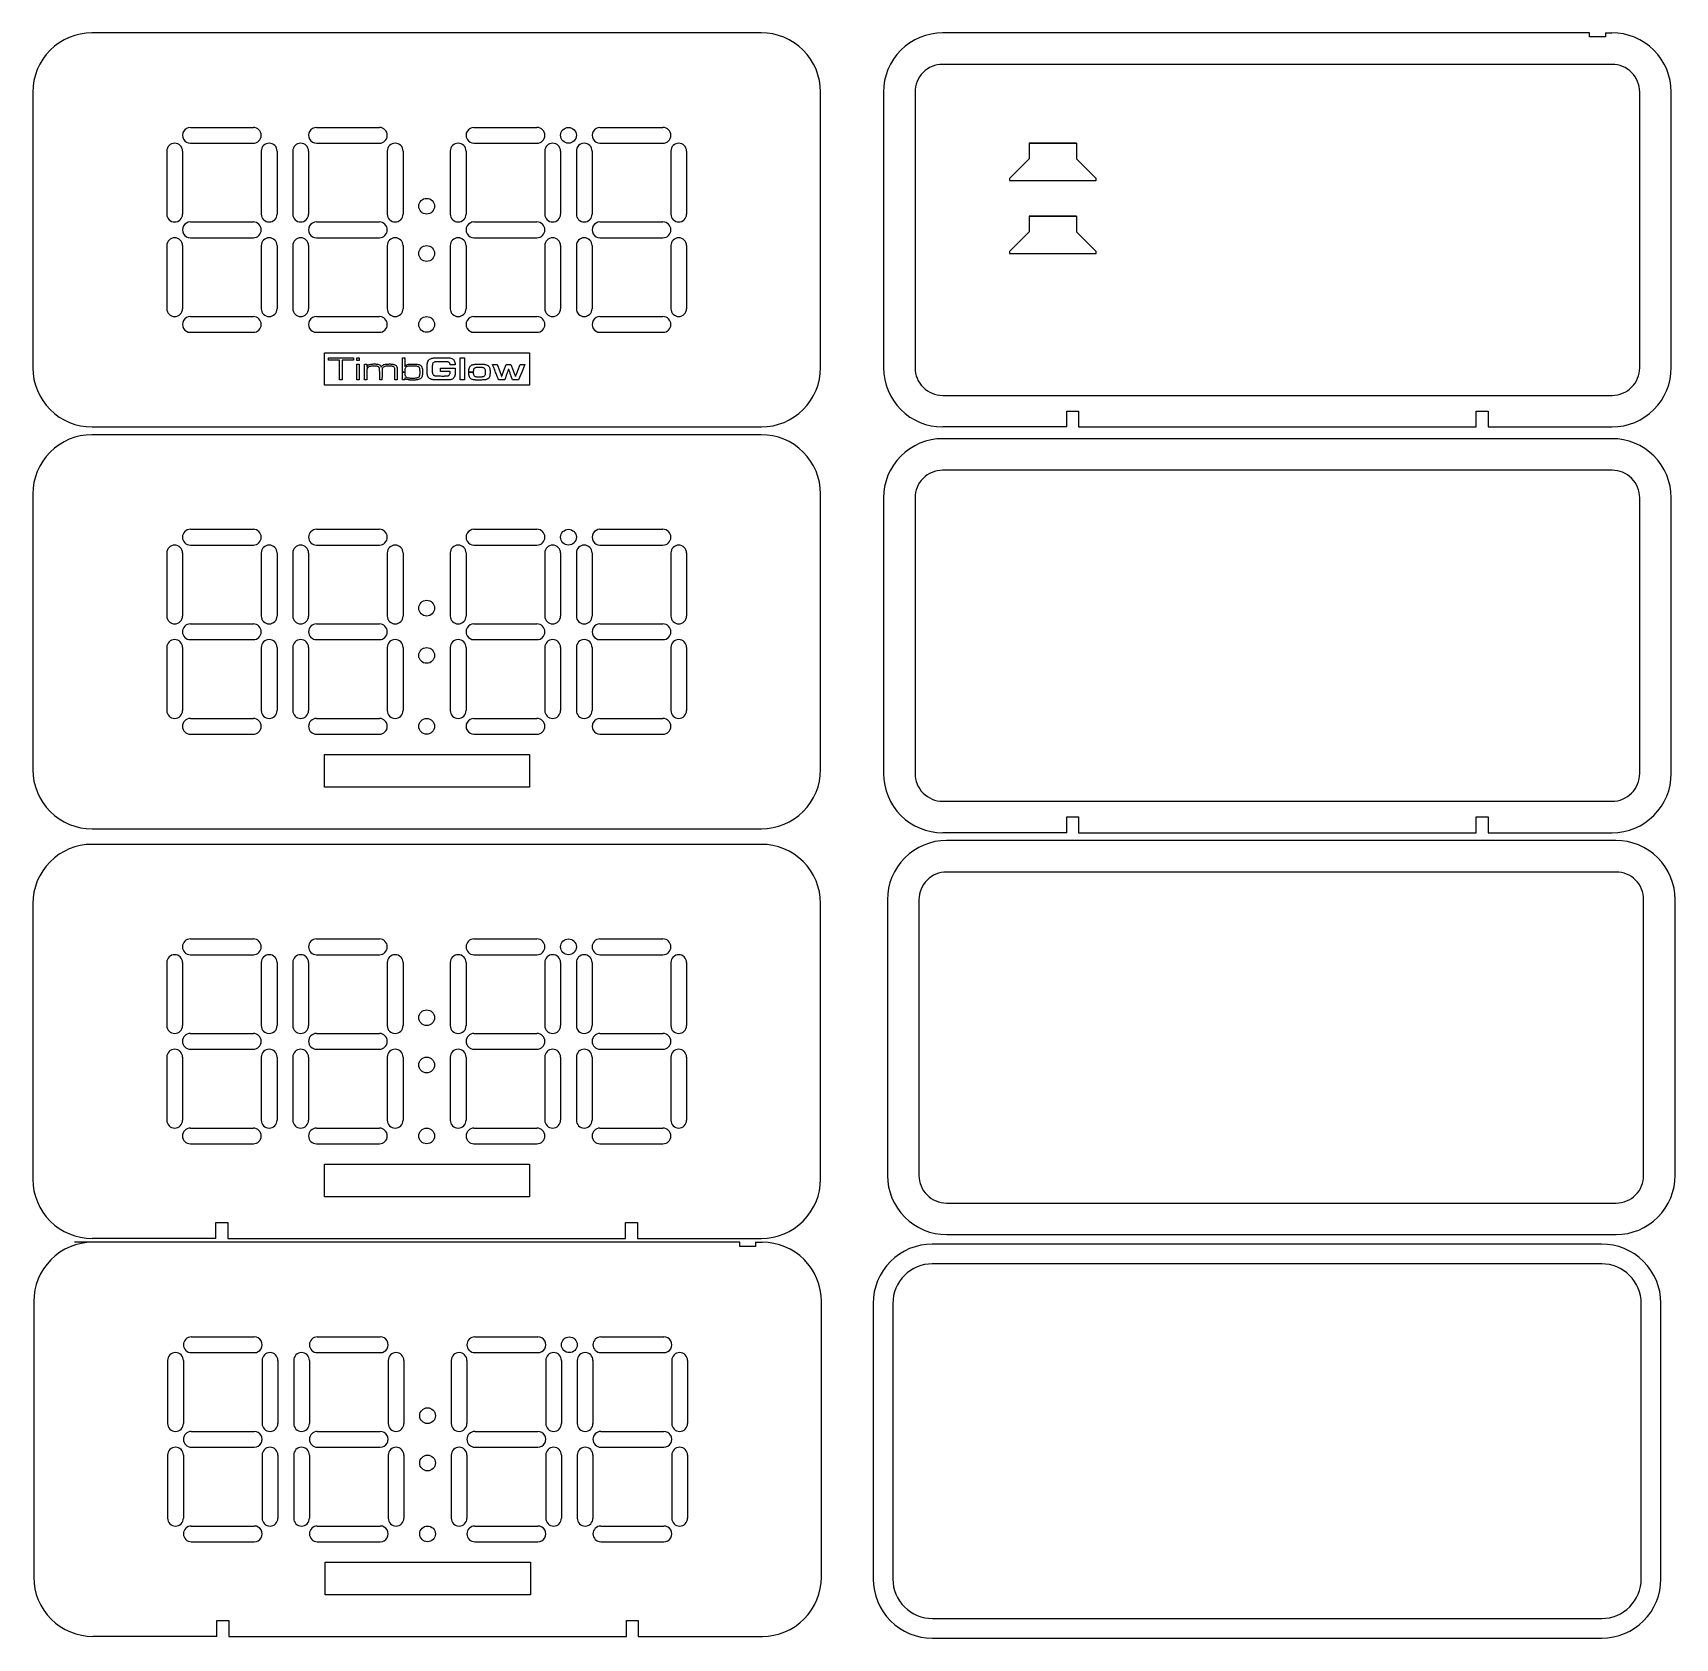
# Model space of a CAD drawing. Extents: x 45 to 462, y -450 to -43.
import ezdxf

# ---------------------------------------------------------------- set-up
doc = ezdxf.new("R2010")
doc.units = 0
doc.layers.add('BLACK', color=7, linetype='CONTINUOUS')

msp = doc.modelspace()

# ---------------------------------------------------------------- linework, layer by layer
at = {"layer": 'BLACK', "linetype": 'CONTINUOUS'}
for p, q in [((229.953511, -42.999928), (60.000002, -42.999857)), ((440.273245, -43.000106), (276.000001, -43.000035)), ((440.273245, -44.046596), (440.273245, -43.000106)), ((444.273245, -44.046596), (440.273245, -44.046596)), ((444.273245, -43.000106), (444.273245, -44.046596)), ((444.273245, -43.000106), (445.95351, -43.000106)), ((445.953509, -51.000071), (276, -51)), ((45.000001, -58.046418), (44.999929, -127.999928)), ((245.000001, -127.953475), (245.000102, -57.999929)), ((261, -58.046596), (260.999928, -128.000106)), ((268.999967, -58.032651), (268.999895, -127.986161)), ((452.999874, -127.978414), (452.999975, -58.024905)), ((461, -127.953653), (461.000101, -58.000107)), ((85.000001, -66.999928), (101.000001, -66.999928)), ((117.000001, -66.999928), (133.000001, -66.999928)), ((157.000001, -66.999928), (173.000001, -66.999928)), ((189.000001, -66.999928), (205.000001, -66.999928)), ((79.000001, -72.999928), (79.000001, -88.999928)), ((83.000001, -72.999928), (83.000001, -88.999928)), ((85.000001, -70.999928), (101.000001, -70.999928)), ((103.000001, -72.999928), (103.000001, -88.999928)), ((107.000001, -72.999928), (107.000001, -88.999928)), ((111.000001, -72.999928), (111.000001, -88.999928)), ((115.000001, -72.999928), (115.000001, -88.999928)), ((117.000001, -70.999928), (133.000001, -70.999928)), ((135.000001, -72.999928), (135.000001, -88.999928)), ((139.000001, -72.999928), (139.000001, -88.999928)), ((151.000001, -72.999928), (151.000001, -88.999928)), ((155.000001, -72.999928), (155.000001, -88.999928)), ((157.000001, -70.999928), (173.000001, -70.999928)), ((175.000001, -72.999928), (175.000001, -88.999928)), ((179.000001, -72.999928), (179.000001, -88.999928)), ((183.000001, -72.999928), (183.000001, -88.999928)), ((187.000001, -72.999928), (187.000001, -88.999928)), ((189.000001, -70.999928), (205.000001, -70.999928)), ((207.000001, -72.999928), (207.000001, -88.999928)), ((211.000001, -72.999928), (211.000001, -88.999928)), ((293, -80), (298, -75)), ((298, -71), (298, -75)), ((298, -71), (310, -71)), ((310, -71), (298, -71)), ((310, -71), (310, -75)), ((310, -75), (315, -80)), ((293, -80), (293, -80.5)), ((293, -80.5), (315, -80.5)), ((315, -80.5), (315, -80)), ((85.000001, -90.999928), (101.000001, -90.999928)), ((117.000001, -90.999928), (133.000001, -90.999928)), ((157.000001, -90.999928), (173.000001, -90.999928)), ((189.000001, -90.999928), (205.000001, -90.999928)), ((298, -89.5), (310, -89.5)), ((310, -89.5), (298, -89.5)), ((298, -89.5), (298, -93.5)), ((310, -89.5), (310, -93.5)), ((85.000001, -94.999928), (101.000001, -94.999928)), ((117.000001, -94.999928), (133.000001, -94.999928)), ((157.000001, -94.999928), (173.000001, -94.999928)), ((189.000001, -94.999928), (205.000001, -94.999928)), ((293, -98.5), (298, -93.5)), ((310, -93.5), (315, -98.5)), ((79.000001, -96.999928), (79.000001, -112.999928)), ((83.000001, -96.999928), (83.000001, -112.999928)), ((103.000001, -96.999928), (103.000001, -112.999928)), ((107.000001, -96.999928), (107.000001, -112.999928)), ((111.000001, -96.999928), (111.000001, -112.999928)), ((115.000001, -96.999928), (115.000001, -112.999928)), ((135.000001, -96.999928), (135.000001, -112.999928)), ((139.000001, -96.999928), (139.000001, -112.999928)), ((151.000001, -96.999928), (151.000001, -112.999928)), ((155.000001, -96.999928), (155.000001, -112.999928)), ((175.000001, -96.999928), (175.000001, -112.999928)), ((179.000001, -96.999928), (179.000001, -112.999928)), ((183.000001, -96.999928), (183.000001, -112.999928)), ((187.000001, -96.999928), (187.000001, -112.999928)), ((207.000001, -96.999928), (207.000001, -112.999928)), ((211.000001, -96.999928), (211.000001, -112.999928)), ((293, -98.5), (293, -99)), ((293, -99), (315, -99)), ((315, -99), (315, -98.5)), ((85.000001, -114.999928), (101.000001, -114.999928)), ((117.000001, -114.999928), (133.000001, -114.999928)), ((157.000001, -114.999928), (173.000001, -114.999928)), ((189.000001, -114.999928), (205.000001, -114.999928)), ((85.000001, -118.999928), (101.000001, -118.999928)), ((117.000001, -118.999928), (133.000001, -118.999928)), ((157.000001, -118.999928), (173.000001, -118.999928)), ((189.000001, -118.999928), (205.000001, -118.999928)), ((119.035, -124.175), (171.105, -124.175)), ((119.035, -132.43), (119.035, -124.175)), ((171.105, -124.175), (171.105, -132.43)), ((120.063015, -125.767834), (120.063015, -125.487109)), ((120.063015, -125.487109), (123.229593, -125.487109)), ((120.063015, -126.048559), (120.063015, -125.767834)), ((121.477869, -126.048559), (120.063015, -126.048559)), ((122.892723, -126.048559), (121.477869, -126.048559)), ((122.892723, -128.552626), (122.892723, -126.048559)), ((122.892723, -131.056693), (122.892723, -128.552626)), ((123.229593, -125.487109), (126.396171, -125.487109)), ((124.981317, -126.048559), (123.566463, -126.048559)), ((123.566463, -126.048559), (123.566463, -128.552626)), ((123.566463, -128.552626), (123.566463, -131.056693)), ((126.396171, -126.048559), (124.981317, -126.048559)), ((126.396171, -125.487109), (126.396171, -125.767834)), ((126.396171, -125.767834), (126.396171, -126.048559)), ((127.272033, -125.81275), (127.272033, -125.442193)), ((127.272033, -125.442193), (127.563987, -125.442193)), ((127.272033, -126.183307), (127.272033, -125.81275)), ((127.563987, -126.183307), (127.272033, -126.183307)), ((127.272033, -129.080389), (127.272033, -127.104085)), ((127.272033, -127.104085), (127.563987, -127.104085)), ((127.272033, -131.056693), (127.272033, -129.080389)), ((127.563987, -125.442193), (127.855941, -125.442193)), ((127.855941, -126.183307), (127.563987, -126.183307)), ((127.563987, -127.104085), (127.855941, -127.104085)), ((127.855941, -125.442193), (127.855941, -125.81275)), ((127.855941, -125.81275), (127.855941, -126.183307)), ((127.855941, -127.104085), (127.855941, -129.080389)), ((127.855941, -129.080389), (127.855941, -131.056693)), ((129.203421, -129.080389), (129.203421, -127.104085)), ((129.203421, -127.104085), (129.495375, -127.104085)), ((129.203421, -131.056693), (129.203421, -129.080389)), ((129.495375, -127.104085), (129.787329, -127.104085)), ((129.787329, -127.104085), (129.787329, -127.46643)), ((129.787329, -127.46643), (129.787329, -127.828776)), ((129.787329, -127.828776), (129.865829, -127.671864)), ((129.794884, -129.219251), (129.793439, -129.449647)), ((129.796419, -129.025872), (129.794884, -129.219251)), ((129.798195, -128.865738), (129.796419, -129.025872)), ((129.800365, -128.735079), (129.798195, -128.865738)), ((129.80308, -128.63012), (129.800365, -128.735079)), ((129.806491, -128.547091), (129.80308, -128.63012)), ((129.810751, -128.48222), (129.806491, -128.547091)), ((129.81601, -128.431734), (129.810751, -128.48222)), ((129.822421, -128.391862), (129.81601, -128.431734)), ((129.830134, -128.358831), (129.822421, -128.391862)), ((129.839302, -128.328869), (129.830134, -128.358831)), ((129.850077, -128.298206), (129.839302, -128.328869)), ((129.924938, -128.12833), (129.850077, -128.298206)), ((129.865829, -127.671864), (129.961068, -127.513892)), ((130.025901, -127.978641), (129.924938, -128.12833)), ((129.961068, -127.513892), (130.077294, -127.382477)), ((130.153743, -127.857034), (130.025901, -127.978641)), ((130.077294, -127.382477), (130.218332, -127.275537)), ((130.313839, -127.75847), (130.153743, -127.857034)), ((130.218332, -127.275537), (130.388005, -127.190992)), ((130.511565, -127.677907), (130.313839, -127.75847)), ((130.388005, -127.190992), (130.590137, -127.12676)), ((130.641931, -127.638802), (130.511565, -127.677907)), ((130.590137, -127.12676), (130.828551, -127.080763)), ((130.790962, -127.605442), (130.641931, -127.638802)), ((130.954376, -127.580967), (130.790962, -127.605442)), ((130.828551, -127.080763), (130.987907, -127.061322)), ((131.139724, -127.56451), (130.954376, -127.580967)), ((130.987907, -127.061322), (131.114429, -127.051673)), ((131.114429, -127.051673), (131.271042, -127.044509)), ((131.354557, -127.555203), (131.139724, -127.56451)), ((131.271042, -127.044509), (131.447871, -127.039839)), ((131.606427, -127.55218), (131.354557, -127.555203)), ((131.447871, -127.039839), (131.635038, -127.037673)), ((131.606713, -127.552179), (131.606427, -127.55218)), ((131.898996, -127.557177), (131.606713, -127.552179)), ((131.635038, -127.037673), (131.822665, -127.038018)), ((131.822665, -127.038018), (132.000876, -127.040885)), ((132.150404, -127.573564), (131.898996, -127.557177)), ((132.000876, -127.040885), (132.159794, -127.046282)), ((132.363881, -127.602868), (132.150404, -127.573564)), ((132.159794, -127.046282), (132.289541, -127.054219)), ((132.289541, -127.054219), (132.348131, -127.060063)), ((132.348131, -127.060063), (132.603466, -127.102356)), ((132.542371, -127.646616), (132.363881, -127.602868)), ((132.688817, -127.706335), (132.542371, -127.646616)), ((132.603466, -127.102356), (132.820598, -127.163031)), ((132.806163, -127.783555), (132.688817, -127.706335)), ((132.897352, -127.879801), (132.806163, -127.783555)), ((132.820598, -127.163031), (133.003212, -127.244255)), ((132.965327, -127.996603), (132.897352, -127.879801)), ((133.013033, -128.135487), (132.965327, -127.996603)), ((133.003212, -127.244255), (133.154993, -127.348197)), ((133.043412, -128.297982), (133.013033, -128.135487)), ((133.046228, -128.330843), (133.043412, -128.297982)), ((133.050056, -128.4126), (133.046228, -128.330843)), ((133.05362, -128.53134), (133.050056, -128.4126)), ((133.056849, -128.682408), (133.05362, -128.53134)), ((133.059672, -128.861149), (133.056849, -128.682408)), ((133.062019, -129.062909), (133.059672, -128.861149)), ((133.063821, -129.283031), (133.062019, -129.062909)), ((133.154993, -127.348197), (133.279626, -127.477025)), ((133.279626, -127.477025), (133.380797, -127.632907)), ((133.380797, -127.632907), (133.405763, -127.682412)), ((133.405763, -127.682412), (133.475781, -127.829122)), ((133.475781, -127.829122), (133.542033, -127.705653)), ((133.542033, -127.705653), (133.645937, -127.544267)), ((133.645937, -127.544267), (133.772036, -127.4095)), ((133.660495, -129.189787), (133.658361, -129.414239)), ((133.662817, -129.001571), (133.660495, -129.189787)), ((133.665453, -128.845842), (133.662817, -129.001571)), ((133.668529, -128.718853), (133.665453, -128.845842)), ((133.67217, -128.616853), (133.668529, -128.718853)), ((133.676503, -128.536095), (133.67217, -128.616853)), ((133.681652, -128.47283), (133.676503, -128.536095)), ((133.687743, -128.423309), (133.681652, -128.47283)), ((133.694903, -128.383783), (133.687743, -128.423309)), ((133.703257, -128.350504), (133.694903, -128.383783)), ((133.728953, -128.27096), (133.703257, -128.350504)), ((133.803649, -128.109419), (133.728953, -128.27096)), ((133.772036, -127.4095), (133.924477, -127.298842)), ((133.903665, -127.970493), (133.803649, -128.109419)), ((134.031128, -127.853232), (133.903665, -127.970493)), ((133.924477, -127.298842), (134.107409, -127.209781)), ((134.188164, -127.756686), (134.031128, -127.853232)), ((134.107409, -127.209781), (134.324979, -127.139805)), ((134.3769, -127.679905), (134.188164, -127.756686)), ((134.324979, -127.139805), (134.558361, -127.090287)), ((134.599463, -127.621937), (134.3769, -127.679905)), ((134.558361, -127.090287), (134.662124, -127.076865)), ((134.857979, -127.581832), (134.599463, -127.621937)), ((134.662124, -127.076865), (134.802232, -127.065226)), ((134.802232, -127.065226), (134.970145, -127.055538)), ((135.154574, -127.558641), (134.857979, -127.581832)), ((134.970145, -127.055538), (135.157322, -127.047973)), ((135.491375, -127.551413), (135.154574, -127.558641)), ((135.157322, -127.047973), (135.355221, -127.042699)), ((135.355221, -127.042699), (135.555301, -127.039887)), ((135.739689, -127.555561), (135.491375, -127.551413)), ((135.555301, -127.039887), (135.749021, -127.039706)), ((135.995352, -127.571215), (135.739689, -127.555561)), ((135.749021, -127.039706), (135.92784, -127.042326)), ((135.92784, -127.042326), (136.083216, -127.047918)), ((136.212682, -127.59998), (135.995352, -127.571215)), ((136.083216, -127.047918), (136.206609, -127.056651)), ((136.206609, -127.056651), (136.213688, -127.057369)), ((136.394602, -127.643398), (136.212682, -127.59998)), ((136.213688, -127.057369), (136.485533, -127.095254)), ((136.544035, -127.70301), (136.394602, -127.643398)), ((136.485533, -127.095254), (136.718058, -127.149511)), ((136.663903, -127.78036), (136.544035, -127.70301)), ((136.75713, -127.87699), (136.663903, -127.78036)), ((136.718058, -127.149511), (136.914575, -127.222384)), ((136.826638, -127.994442), (136.75713, -127.87699)), ((136.87535, -128.134259), (136.826638, -127.994442)), ((136.906188, -128.297982), (136.87535, -128.134259)), ((136.909004, -128.330843), (136.906188, -128.297982)), ((136.912833, -128.4126), (136.909004, -128.330843)), ((136.916396, -128.53134), (136.912833, -128.4126)), ((136.914575, -127.222384), (137.0784, -127.316115)), ((136.919625, -128.682408), (136.916396, -128.53134)), ((136.922448, -128.861149), (136.919625, -128.682408)), ((136.924796, -129.062909), (136.922448, -128.861149)), ((136.926597, -129.283031), (136.924796, -129.062909)), ((137.0784, -127.316115), (137.212847, -127.432947)), ((137.212847, -127.432947), (137.321231, -127.575121)), ((137.321231, -127.575121), (137.406865, -127.744882)), ((137.406865, -127.744882), (137.461011, -127.901344)), ((137.461011, -127.901344), (137.468854, -127.93153)), ((137.468854, -127.93153), (137.475639, -127.966773)), ((137.475639, -127.966773), (137.481461, -128.010502)), ((137.481461, -128.010502), (137.486419, -128.066141)), ((137.486419, -128.066141), (137.490607, -128.137118)), ((137.490607, -128.137118), (137.494124, -128.22686)), ((137.494124, -128.22686), (137.497066, -128.338793)), ((137.497066, -128.338793), (137.499531, -128.476343)), ((137.499531, -128.476343), (137.501614, -128.642938)), ((137.501614, -128.642938), (137.503413, -128.842004)), ((137.503413, -128.842004), (137.505024, -129.076967)), ((137.505024, -129.076967), (137.506545, -129.351255)), ((138.860362, -128.249443), (138.860362, -125.442193)), ((138.860362, -125.442193), (139.152316, -125.442193)), ((138.860362, -129.144375), (138.860362, -128.249443)), ((138.860362, -131.056693), (138.860362, -129.144375)), ((138.860362, -129.144375), (139.452178, -129.144375)), ((139.452178, -129.144375), (138.860362, -129.144375)), ((139.152316, -125.442193), (139.44427, -125.442193)), ((139.44427, -125.442193), (139.44427, -126.546291)), ((139.44427, -126.546291), (139.44427, -127.650389)), ((139.44427, -127.650389), (139.537056, -127.520815)), ((139.45283, -128.958875), (139.452178, -129.144375)), ((139.452178, -129.144375), (139.455262, -129.328001)), ((139.457245, -128.780766), (139.45283, -128.958875)), ((139.465448, -128.619312), (139.457245, -128.780766)), ((139.477465, -128.483778), (139.465448, -128.619312)), ((139.493324, -128.383429), (139.477465, -128.483778)), ((139.54195, -128.197421), (139.493324, -128.383429)), ((139.537056, -127.520815), (139.640201, -127.401531)), ((139.60589, -128.030665), (139.54195, -128.197421)), ((139.686, -127.898259), (139.60589, -128.030665)), ((139.640201, -127.401531), (139.766648, -127.302121)), ((139.787634, -127.79488), (139.686, -127.898259)), ((139.766648, -127.302121), (139.921295, -127.220091)), ((139.916146, -127.715201), (139.787634, -127.79488)), ((140.076889, -127.653897), (139.916146, -127.715201)), ((139.921295, -127.220091), (140.109041, -127.152947)), ((140.275216, -127.605643), (140.076889, -127.653897)), ((140.109041, -127.152947), (140.334785, -127.098198)), ((140.39299, -127.587976), (140.275216, -127.605643)), ((140.334785, -127.098198), (140.387506, -127.088037)), ((140.387506, -127.088037), (140.483866, -127.075236)), ((140.550269, -127.573461), (140.39299, -127.587976)), ((140.483866, -127.075236), (140.618142, -127.064667)), ((140.737405, -127.562497), (140.550269, -127.573461)), ((140.618142, -127.064667), (140.783391, -127.056331)), ((140.946933, -127.555044), (140.737405, -127.562497)), ((140.783391, -127.056331), (140.972667, -127.050224)), ((141.171386, -127.551065), (140.946933, -127.555044)), ((140.972667, -127.050224), (141.179027, -127.046347)), ((141.403298, -127.550521), (141.171386, -127.551065)), ((141.179027, -127.046347), (141.395527, -127.044697)), ((141.395527, -127.044697), (141.615223, -127.045274)), ((141.635203, -127.553374), (141.403298, -127.550521)), ((141.615223, -127.045274), (141.831169, -127.048077)), ((141.859635, -127.559586), (141.635203, -127.553374)), ((141.831169, -127.048077), (142.036423, -127.053104)), ((142.069128, -127.569117), (141.859635, -127.559586)), ((142.036423, -127.053104), (142.224041, -127.060354)), ((142.256215, -127.58193), (142.069128, -127.569117)), ((142.224041, -127.060354), (142.387077, -127.069825)), ((142.41343, -127.597987), (142.256215, -127.58193)), ((142.387077, -127.069825), (142.518587, -127.081518)), ((142.533307, -127.617248), (142.41343, -127.597987)), ((142.518587, -127.081518), (142.571822, -127.088417)), ((142.689177, -127.657421), (142.533307, -127.617248)), ((142.571822, -127.088417), (142.843769, -127.139912)), ((142.843082, -127.718155), (142.689177, -127.657421)), ((142.97105, -127.797648), (142.843082, -127.718155)), ((142.843769, -127.139912), (143.076723, -127.207685)), ((143.075326, -127.899469), (142.97105, -127.797648)), ((143.158151, -128.027184), (143.075326, -127.899469)), ((143.076723, -127.207685), (143.274301, -127.293803)), ((143.22177, -128.184362), (143.158151, -128.027184)), ((143.268424, -128.37457), (143.22177, -128.184362)), ((143.300356, -128.601377), (143.268424, -128.37457)), ((143.274301, -127.293803), (143.440119, -127.400334)), ((143.319811, -128.86835), (143.300356, -128.601377)), ((143.309336, -129.457422), (143.32317, -129.217725)), ((143.323499, -128.966898), (143.319811, -128.86835)), ((143.32317, -129.217725), (143.323499, -128.966898)), ((143.440119, -127.400334), (143.577795, -127.529347)), ((143.577795, -127.529347), (143.690944, -127.682907)), ((143.690944, -127.682907), (143.729406, -127.750274)), ((143.729406, -127.750274), (143.802872, -127.921779)), ((143.802872, -127.921779), (143.862254, -128.128473)), ((143.862254, -128.128473), (143.907551, -128.362895)), ((143.907551, -128.362895), (143.938765, -128.617584)), ((143.938765, -128.617584), (143.955894, -128.885078)), ((143.95894, -129.157917), (143.947902, -129.428639)), ((143.955894, -128.885078), (143.95894, -129.157917)), ((145.114915, -128.316817), (145.115359, -128.030888)), ((145.11532, -128.581797), (145.114915, -128.316817)), ((145.116887, -128.82985), (145.11532, -128.581797)), ((145.115359, -128.030888), (145.116883, -127.785128)), ((145.116883, -127.785128), (145.119777, -127.574798)), ((145.119971, -129.042091), (145.116887, -128.82985)), ((145.119777, -127.574798), (145.124329, -127.395159)), ((145.124923, -129.22325), (145.119971, -129.042091)), ((145.124329, -127.395159), (145.13083, -127.241471)), ((145.132095, -129.378055), (145.124923, -129.22325)), ((145.13083, -127.241471), (145.139568, -127.108995)), ((145.139568, -127.108995), (145.150833, -126.992991)), ((145.150833, -126.992991), (145.164914, -126.888719)), ((145.164914, -126.888719), (145.1821, -126.791441)), ((145.1821, -126.791441), (145.202681, -126.696416)), ((145.202681, -126.696416), (145.217541, -126.635489)), ((145.217541, -126.635489), (145.3011, -126.389545)), ((145.3011, -126.389545), (145.419676, -126.171131)), ((145.419676, -126.171131), (145.571519, -125.981971)), ((145.571519, -125.981971), (145.754881, -125.823791)), ((145.754881, -125.823791), (145.968015, -125.698319)), ((145.968015, -125.698319), (146.20917, -125.607279)), ((146.20917, -125.607279), (146.277598, -125.589132)), ((146.277598, -125.589132), (146.418438, -125.559232)), ((146.409408, -128.268324), (146.409068, -128.463473)), ((146.409068, -128.463473), (146.410787, -128.647399)), ((146.411686, -128.068968), (146.409408, -128.268324)), ((146.410787, -128.647399), (146.414688, -128.813087)), ((146.415779, -127.87242), (146.411686, -128.068968)), ((146.414688, -128.813087), (146.420893, -128.95352)), ((146.421564, -127.685697), (146.415779, -127.87242)), ((146.418438, -125.559232), (146.580931, -125.533101)), ((146.420893, -128.95352), (146.426836, -129.034845)), ((146.42892, -127.515814), (146.421564, -127.685697)), ((146.426836, -129.034845), (146.454455, -129.265343)), ((146.437725, -127.369787), (146.42892, -127.515814)), ((146.447855, -127.254631), (146.437725, -127.369787)), ((146.45919, -127.177362), (146.447855, -127.254631)), ((146.454455, -129.265343), (146.492821, -129.456208)), ((146.462157, -127.163605), (146.45919, -127.177362)), ((146.512813, -126.980465), (146.462157, -127.163605)), ((146.579083, -126.835418), (146.512813, -126.980465)), ((146.666324, -126.723107), (146.579083, -126.835418)), ((146.580931, -125.533101), (146.76767, -125.510596)), ((146.779895, -126.638171), (146.666324, -126.723107)), ((146.76767, -125.510596), (146.981251, -125.491576)), ((146.925155, -126.575251), (146.779895, -126.638171)), ((147.107461, -126.528989), (146.925155, -126.575251)), ((146.981251, -125.491576), (147.224269, -125.475897)), ((147.139759, -126.523257), (147.107461, -126.528989)), ((147.192487, -126.516099), (147.139759, -126.523257)), ((147.256983, -126.509914), (147.192487, -126.516099)), ((147.224269, -125.475897), (147.49932, -125.463417)), ((147.336931, -126.504587), (147.256983, -126.509914)), ((147.436014, -126.500006), (147.336931, -126.504587)), ((147.557914, -126.496056), (147.436014, -126.500006)), ((147.49932, -125.463417), (147.808996, -125.453993)), ((147.706316, -126.492624), (147.557914, -126.496056)), ((147.884901, -126.489597), (147.706316, -126.492624)), ((147.808996, -125.453993), (148.155895, -125.447483)), ((148.097353, -126.486862), (147.884901, -126.489597)), ((148.347356, -126.484304), (148.097353, -126.486862)), ((148.155895, -125.447483), (148.542611, -125.443745)), ((148.638591, -126.481811), (148.347356, -126.484304)), ((148.517303, -128.496481), (148.517303, -128.069779)), ((148.517303, -128.069779), (150.384237, -128.069779)), ((148.517303, -128.923183), (148.517303, -128.496481)), ((149.755164, -128.923183), (148.517303, -128.923183)), ((148.542611, -125.443745), (148.944005, -125.442629)), ((148.697449, -126.481349), (148.638591, -126.481811)), ((149.00487, -126.479269), (148.697449, -126.481349)), ((148.944005, -125.442629), (149.298468, -125.443446)), ((149.271679, -126.478198), (149.00487, -126.479269)), ((149.501529, -126.478278), (149.271679, -126.478198)), ((149.298468, -125.443446), (149.611393, -125.44597)), ((149.698071, -126.479649), (149.501529, -126.478278)), ((149.611393, -125.44597), (149.886128, -125.450321)), ((149.864956, -126.482451), (149.698071, -126.479649)), ((150.993024, -128.923183), (149.755164, -128.923183)), ((150.005836, -126.486826), (149.864956, -126.482451)), ((149.886128, -125.450321), (150.126024, -125.456618)), ((150.124363, -126.492914), (150.005836, -126.486826)), ((150.224187, -126.500857), (150.124363, -126.492914)), ((150.126024, -125.456618), (150.334429, -125.46498)), ((150.30896, -126.510796), (150.224187, -126.500857)), ((150.382334, -126.52287), (150.30896, -126.510796)), ((150.334429, -125.46498), (150.514693, -125.475526)), ((150.44796, -126.537222), (150.382334, -126.52287)), ((150.384237, -128.069779), (152.251172, -128.069779)), ((150.50949, -126.553992), (150.44796, -126.537222)), ((150.618312, -126.595715), (150.50949, -126.553992)), ((150.514693, -125.475526), (150.670165, -125.488376)), ((150.748807, -126.68181), (150.618312, -126.595715)), ((150.670165, -125.488376), (150.804195, -125.503647)), ((150.845708, -126.79766), (150.748807, -126.68181)), ((150.804195, -125.503647), (150.852935, -125.510518)), ((150.908838, -126.94303), (150.845708, -126.79766)), ((150.852935, -125.510518), (151.134184, -125.564821)), ((150.938016, -127.117684), (150.908838, -126.94303)), ((150.948674, -127.283749), (150.938016, -127.117684)), ((151.589081, -127.283749), (150.948674, -127.283749)), ((150.960452, -129.297354), (150.973147, -129.183256)), ((150.973147, -129.183256), (150.976678, -129.141207)), ((150.976678, -129.141207), (150.993024, -128.923183)), ((151.134184, -125.564821), (151.377731, -125.639351)), ((151.377731, -125.639351), (151.585696, -125.736498)), ((151.585696, -125.736498), (151.760195, -125.85865)), ((152.229488, -127.283749), (151.589081, -127.283749)), ((151.760195, -125.85865), (151.903348, -126.008196)), ((151.903348, -126.008196), (152.017273, -126.187524)), ((152.017273, -126.187524), (152.104088, -126.399022)), ((152.104088, -126.399022), (152.165911, -126.645081)), ((152.165911, -126.645081), (152.204861, -126.928087)), ((152.204861, -126.928087), (152.214074, -127.045329)), ((152.214074, -127.045329), (152.229488, -127.283749)), ((152.233804, -129.077477), (152.226918, -129.299015)), ((152.239036, -128.816507), (152.233804, -129.077477)), ((152.251172, -128.069779), (152.239036, -128.816507)), ((153.480521, -128.260672), (153.480521, -125.464651)), ((153.480521, -125.464651), (154.030742, -125.464651)), ((153.480521, -131.056693), (153.480521, -128.260672)), ((154.030742, -125.464651), (154.580963, -125.464651)), ((154.580963, -125.464651), (154.580963, -128.260672)), ((154.580963, -128.260672), (154.580963, -131.056693)), ((155.716461, -129.102847), (155.716709, -128.904136)), ((155.716466, -129.114076), (155.716461, -129.102847)), ((155.716498, -129.188755), (155.716466, -129.114076)), ((155.716466, -129.114076), (156.827653, -129.114076)), ((156.827653, -129.114076), (155.716466, -129.114076)), ((155.717018, -129.371445), (155.716498, -129.188755)), ((155.716709, -128.904136), (155.71769, -128.743859)), ((155.71769, -128.743859), (155.719752, -128.615534)), ((155.719752, -128.615534), (155.723247, -128.512682)), ((155.723247, -128.512682), (155.728525, -128.42882)), ((155.728525, -128.42882), (155.735937, -128.357468)), ((155.735937, -128.357468), (155.745833, -128.292145)), ((155.745833, -128.292145), (155.758564, -128.226371)), ((155.758564, -128.226371), (155.765658, -128.193315)), ((155.765658, -128.193315), (155.830179, -127.963401)), ((155.830179, -127.963401), (155.91651, -127.769944)), ((155.91651, -127.769944), (156.027864, -127.608516)), ((156.027864, -127.608516), (156.167451, -127.47469)), ((156.167451, -127.47469), (156.338485, -127.364037)), ((156.338485, -127.364037), (156.384236, -127.340601)), ((156.384236, -127.340601), (156.505288, -127.287041)), ((156.505288, -127.287041), (156.636416, -127.241109)), ((156.636416, -127.241109), (156.781505, -127.202348)), ((156.781505, -127.202348), (156.944441, -127.170303)), ((156.832359, -128.903066), (156.827653, -129.114076)), ((156.827653, -129.114076), (156.834286, -129.368178)), ((156.849859, -128.700309), (156.832359, -128.903066)), ((156.881568, -128.531441), (156.849859, -128.700309)), ((156.928817, -128.391426), (156.881568, -128.531441)), ((156.992936, -128.275229), (156.928817, -128.391426)), ((156.944441, -127.170303), (157.129109, -127.144515)), ((157.075258, -128.177816), (156.992936, -128.275229)), ((157.131179, -128.129441), (157.075258, -128.177816)), ((157.129109, -127.144515), (157.339394, -127.12453)), ((157.213953, -128.076477), (157.131179, -128.129441)), ((157.313047, -128.032907), (157.213953, -128.076477)), ((157.432518, -127.998012), (157.313047, -128.032907)), ((157.339394, -127.12453), (157.579182, -127.109891)), ((157.576419, -127.97107), (157.432518, -127.998012)), ((157.748805, -127.95136), (157.576419, -127.97107)), ((157.579182, -127.109891), (157.852359, -127.100142)), ((157.953732, -127.938161), (157.748805, -127.95136)), ((157.852359, -127.100142), (158.162809, -127.094825)), ((158.195254, -127.93075), (157.953732, -127.938161)), ((158.162809, -127.094825), (158.488656, -127.09346)), ((158.477427, -127.928408), (158.195254, -127.93075)), ((158.585005, -127.928608), (158.477427, -127.928408)), ((158.488656, -127.09346), (158.732216, -127.093998)), ((158.788161, -127.93076), (158.585005, -127.928608)), ((158.732216, -127.093998), (158.936352, -127.095372)), ((158.956043, -127.935777), (158.788161, -127.93076)), ((158.936352, -127.095372), (159.106548, -127.097769)), ((159.095218, -127.944288), (158.956043, -127.935777)), ((159.212252, -127.95692), (159.095218, -127.944288)), ((159.106548, -127.097769), (159.24829, -127.101372)), ((159.313712, -127.974302), (159.212252, -127.95692)), ((159.24829, -127.101372), (159.367064, -127.106369)), ((159.406165, -127.997062), (159.313712, -127.974302)), ((159.367064, -127.106369), (159.468357, -127.112943)), ((159.496178, -128.025827), (159.406165, -127.997062)), ((159.468357, -127.112943), (159.557653, -127.12128)), ((159.574052, -128.058006), (159.496178, -128.025827)), ((159.557653, -127.12128), (159.64044, -127.131565)), ((159.703061, -128.141414), (159.574052, -128.058006)), ((159.64044, -127.131565), (159.647761, -127.132593)), ((159.647761, -127.132593), (159.91991, -127.179529)), ((159.80356, -128.254733), (159.703061, -128.141414)), ((159.878102, -128.401253), (159.80356, -128.254733)), ((159.929236, -128.584264), (159.878102, -128.401253)), ((159.91991, -127.179529), (160.15302, -127.238522)), ((159.933277, -128.607176), (159.929236, -128.584264)), ((159.944688, -128.709002), (159.933277, -128.607176)), ((159.95263, -128.840308), (159.944688, -128.709002)), ((159.957114, -128.990483), (159.95263, -128.840308)), ((159.955755, -129.305004), (159.958152, -129.148919)), ((159.958152, -129.148919), (159.957114, -128.990483)), ((160.15302, -127.238522), (160.351797, -127.311448)), ((160.351797, -127.311448), (160.520948, -127.400184)), ((160.520948, -127.400184), (160.665182, -127.506605)), ((160.665182, -127.506605), (160.724077, -127.561632)), ((160.724077, -127.561632), (160.820364, -127.670696)), ((160.820364, -127.670696), (160.8977, -127.788591)), ((160.8977, -127.788591), (160.95859, -127.922258)), ((160.95859, -127.922258), (161.005539, -128.078635)), ((161.005539, -128.078635), (161.041053, -128.264662)), ((161.041053, -128.264662), (161.067638, -128.487277)), ((161.067638, -128.487277), (161.070804, -128.521923)), ((161.070804, -128.521923), (161.08907, -128.809522)), ((161.094121, -129.100483), (161.086421, -129.385367)), ((161.08907, -128.809522), (161.094121, -129.100483)), ((161.734739, -127.232851), (161.69924, -127.148265)), ((161.69924, -127.148265), (162.298105, -127.154248)), ((161.746131, -127.260753), (161.734739, -127.232851)), ((161.773549, -127.328627), (161.746131, -127.260753)), ((161.815267, -127.432234), (161.773549, -127.328627)), ((161.870023, -127.568431), (161.815267, -127.432234)), ((161.936555, -127.734073), (161.870023, -127.568431)), ((162.013601, -127.926017), (161.936555, -127.734073)), ((162.099899, -128.141118), (162.013601, -127.926017)), ((162.194188, -128.376233), (162.099899, -128.141118)), ((162.295205, -128.628218), (162.194188, -128.376233)), ((162.401688, -128.893928), (162.295205, -128.628218)), ((162.298105, -127.154248), (162.896971, -127.16023)), ((162.512376, -129.170221), (162.401688, -128.893928)), ((162.616018, -129.428885), (162.512376, -129.170221)), ((162.896971, -127.16023), (163.465293, -128.695648)), ((163.465293, -128.695648), (163.558056, -128.946075)), ((163.558056, -128.946075), (163.646331, -129.184026)), ((163.646331, -129.184026), (163.728876, -129.406173)), ((164.362791, -129.40383), (164.446261, -129.18141)), ((164.446261, -129.18141), (164.535411, -128.94303)), ((164.535411, -128.94303), (164.624578, -128.703844)), ((164.624578, -128.703844), (165.199149, -127.16023)), ((165.199149, -127.16023), (165.802125, -127.154526)), ((165.518562, -129.073673), (165.438059, -129.29523)), ((165.586645, -128.887703), (165.518562, -129.073673)), ((165.643414, -128.734518), (165.586645, -128.887703)), ((165.689977, -128.611316), (165.643414, -128.734518)), ((165.727442, -128.515296), (165.689977, -128.611316)), ((165.756916, -128.443655), (165.727442, -128.515296)), ((165.779507, -128.393593), (165.756916, -128.443655)), ((165.796323, -128.362307), (165.779507, -128.393593)), ((165.808471, -128.346995), (165.796323, -128.362307)), ((165.802125, -127.154526), (166.405101, -127.148822)), ((165.817059, -128.344856), (165.808471, -128.346995)), ((165.823194, -128.353088), (165.817059, -128.344856)), ((165.823958, -128.354962), (165.823194, -128.353088)), ((165.837639, -128.391561), (165.823958, -128.354962)), ((165.864774, -128.466169), (165.837639, -128.391561)), ((165.904003, -128.574987), (165.864774, -128.466169)), ((165.953968, -128.714218), (165.904003, -128.574987)), ((166.01331, -128.880067), (165.953968, -128.714218)), ((166.08067, -129.068734), (166.01331, -128.880067)), ((166.15469, -129.276424), (166.08067, -129.068734)), ((166.405101, -127.148822), (166.976887, -128.697535)), ((166.976887, -128.697535), (167.069749, -128.948612)), ((167.069749, -128.948612), (167.158172, -129.186817)), ((167.158172, -129.186817), (167.240922, -129.408883)), ((167.884201, -129.386598), (167.96889, -129.163359)), ((167.96889, -129.163359), (168.059295, -128.924645)), ((168.059295, -128.924645), (168.146455, -128.694137)), ((168.146455, -128.694137), (168.726032, -127.16023)), ((169.125534, -129.102486), (168.337833, -131.056693)), ((168.726032, -127.16023), (169.319633, -127.154255)), ((169.913235, -127.148279), (169.125534, -129.102486)), ((169.319633, -127.154255), (169.913235, -127.148279)), ((171.105, -132.43), (119.035, -132.43)), ((123.229593, -131.056693), (122.892723, -131.056693)), ((123.566463, -131.056693), (123.229593, -131.056693)), ((127.563987, -131.056693), (127.272033, -131.056693)), ((127.855941, -131.056693), (127.563987, -131.056693)), ((129.49406, -131.056693), (129.203421, -131.056693)), ((129.784698, -131.056693), (129.49406, -131.056693)), ((129.791782, -129.748514), (129.784698, -131.056693)), ((129.791932, -129.720832), (129.791782, -129.748514)), ((129.793439, -129.449647), (129.791932, -129.720832)), ((133.065006, -129.516861), (133.063821, -129.283031)), ((133.065504, -129.759743), (133.065006, -129.516861)), ((133.066198, -131.056693), (133.065504, -129.759743)), ((133.356391, -131.056693), (133.066198, -131.056693)), ((133.646584, -131.056693), (133.356391, -131.056693)), ((133.655629, -129.770972), (133.646584, -131.056693)), ((133.656289, -129.678676), (133.655629, -129.770972)), ((133.658361, -129.414239), (133.656289, -129.678676)), ((136.927782, -129.516861), (136.926597, -129.283031)), ((136.92828, -129.759743), (136.927782, -129.516861)), ((136.928974, -131.056693), (136.92828, -129.759743)), ((137.22182, -131.056693), (136.928974, -131.056693)), ((137.514667, -131.056693), (137.22182, -131.056693)), ((137.506545, -129.351255), (137.507503, -129.546392)), ((137.507503, -129.546392), (137.514667, -131.056693)), ((139.152316, -131.056693), (138.860362, -131.056693)), ((139.44427, -131.056693), (139.152316, -131.056693)), ((139.533921, -130.635585), (139.44427, -130.510389)), ((139.44427, -130.510389), (139.44427, -130.783541)), ((139.44427, -130.783541), (139.44427, -131.056693)), ((139.455262, -129.328001), (139.462055, -129.50049)), ((139.462055, -129.50049), (139.472531, -129.652575)), ((139.472531, -129.652575), (139.486665, -129.774993)), ((139.486665, -129.774993), (139.497439, -129.832732)), ((139.497439, -129.832732), (139.551906, -130.01817)), ((139.544218, -130.649679), (139.533921, -130.635585)), ((139.651198, -130.768486), (139.544218, -130.649679)), ((139.551906, -130.01817), (139.623454, -130.170447)), ((139.623454, -130.170447), (139.716715, -130.293573)), ((139.782118, -130.867642), (139.651198, -130.768486)), ((139.716715, -130.293573), (139.836319, -130.39156)), ((139.940884, -130.948814), (139.782118, -130.867642)), ((139.836319, -130.39156), (139.986897, -130.46842)), ((140.131401, -131.013673), (139.940884, -130.948814)), ((139.986897, -130.46842), (140.17308, -130.528164)), ((140.357576, -131.063887), (140.131401, -131.013673)), ((140.17308, -130.528164), (140.34259, -130.564839)), ((140.34259, -130.564839), (140.415093, -130.574406)), ((140.623315, -131.101126), (140.357576, -131.063887)), ((140.415093, -130.574406), (140.523236, -130.583886)), ((140.523236, -130.583886), (140.657746, -130.592877)), ((140.641026, -131.10288), (140.623315, -131.101126)), ((140.743754, -131.10929), (140.641026, -131.10288)), ((140.657746, -130.592877), (140.809348, -130.600975)), ((140.881543, -131.113656), (140.743754, -131.10929)), ((140.809348, -130.600975), (140.968769, -130.607779)), ((141.047123, -131.116091), (140.881543, -131.113656)), ((140.968769, -130.607779), (141.126733, -130.612886)), ((141.233225, -131.116712), (141.047123, -131.116091)), ((141.126733, -130.612886), (141.273966, -130.615895)), ((141.432577, -131.115633), (141.233225, -131.116712)), ((141.273966, -130.615895), (141.401195, -130.616403)), ((141.401195, -130.616403), (141.487948, -130.614516)), ((141.63791, -131.112969), (141.432577, -131.115633)), ((141.487948, -130.614516), (141.563582, -130.611558)), ((141.563582, -130.611558), (141.671566, -130.60757)), ((141.841955, -131.108834), (141.63791, -131.112969)), ((141.671566, -130.60757), (141.799355, -130.603004)), ((141.799355, -130.603004), (141.934409, -130.598312)), ((142.03744, -131.103343), (141.841955, -131.108834)), ((141.934409, -130.598312), (141.982024, -130.596692)), ((141.982024, -130.596692), (142.251177, -130.580582)), ((142.217096, -131.09661), (142.03744, -131.103343)), ((142.373653, -131.088752), (142.217096, -131.09661)), ((142.251177, -130.580582), (142.480435, -130.551067)), ((142.499841, -131.079881), (142.373653, -131.088752)), ((142.480435, -130.551067), (142.673138, -130.506923)), ((142.58839, -131.070114), (142.499841, -131.079881)), ((142.644094, -131.061271), (142.58839, -131.070114)), ((142.909192, -131.005182), (142.644094, -131.061271)), ((142.673138, -130.506923), (142.832624, -130.446927)), ((142.832624, -130.446927), (142.962231, -130.369856)), ((143.136274, -130.930649), (142.909192, -131.005182)), ((142.962231, -130.369856), (143.065297, -130.274486)), ((143.065297, -130.274486), (143.137348, -130.173331)), ((143.328588, -130.835792), (143.136274, -130.930649)), ((143.137348, -130.173331), (143.196003, -130.043943)), ((143.196003, -130.043943), (143.244832, -129.87711)), ((143.244832, -129.87711), (143.282917, -129.67941)), ((143.282917, -129.67941), (143.309336, -129.457422)), ((143.489382, -130.718734), (143.328588, -130.835792)), ((143.621905, -130.577597), (143.489382, -130.718734)), ((143.729406, -130.410504), (143.621905, -130.577597)), ((143.762908, -130.341126), (143.729406, -130.410504)), ((143.830282, -130.153487), (143.762908, -130.341126)), ((143.883573, -129.933885), (143.830282, -130.153487)), ((143.922779, -129.689782), (143.883573, -129.933885)), ((143.947902, -129.428639), (143.922779, -129.689782)), ((145.141839, -129.511235), (145.132095, -129.378055)), ((145.154507, -129.62752), (145.141839, -129.511235)), ((145.170449, -129.731639), (145.154507, -129.62752)), ((145.190019, -129.82832), (145.170449, -129.731639)), ((145.213567, -129.922293), (145.190019, -129.82832)), ((145.241445, -130.018287), (145.213567, -129.922293)), ((145.295084, -130.167551), (145.241445, -130.018287)), ((145.406696, -130.380928), (145.295084, -130.167551)), ((145.550915, -130.563748), (145.406696, -130.380928)), ((145.728869, -130.717341), (145.550915, -130.563748)), ((145.941693, -130.843041), (145.728869, -130.717341)), ((145.984962, -130.863498), (145.941693, -130.843041)), ((146.095628, -130.909921), (145.984962, -130.863498)), ((146.211726, -130.94911), (146.095628, -130.909921)), ((146.338897, -130.982052), (146.211726, -130.94911)), ((146.482781, -131.009735), (146.338897, -130.982052)), ((146.649019, -131.033146), (146.482781, -131.009735)), ((146.492821, -129.456208), (146.544129, -129.611902)), ((146.544129, -129.611902), (146.610575, -129.736886)), ((146.610575, -129.736886), (146.694355, -129.835624)), ((146.843251, -131.053274), (146.649019, -131.033146)), ((146.694355, -129.835624), (146.797663, -129.912575)), ((146.797663, -129.912575), (146.879338, -129.95436)), ((147.071117, -131.071107), (146.843251, -131.053274)), ((146.879338, -129.95436), (146.9377, -129.978581)), ((146.9377, -129.978581), (146.997312, -129.999332)), ((146.997312, -129.999332), (147.062136, -130.016921)), ((147.062136, -130.016921), (147.136136, -130.03166)), ((147.338258, -131.087631), (147.071117, -131.071107)), ((147.136136, -130.03166), (147.223274, -130.043857)), ((147.223274, -130.043857), (147.327513, -130.053823)), ((147.327513, -130.053823), (147.452818, -130.061867)), ((147.368651, -131.088552), (147.338258, -131.087631)), ((147.445002, -131.08957), (147.368651, -131.088552)), ((147.559292, -131.090378), (147.445002, -131.08957)), ((147.452818, -130.061867), (147.60315, -130.068299)), ((147.707573, -131.090972), (147.559292, -131.090378)), ((147.60315, -130.068299), (147.782472, -130.07343)), ((147.885896, -131.091347), (147.707573, -131.090972)), ((147.782472, -130.07343), (147.994749, -130.077568)), ((148.090314, -131.091497), (147.885896, -131.091347)), ((147.994749, -130.077568), (148.243943, -130.081024)), ((148.31688, -131.091418), (148.090314, -131.091497)), ((148.243943, -130.081024), (148.534016, -130.084107)), ((148.561645, -131.091105), (148.31688, -131.091418)), ((148.534016, -130.084107), (148.539761, -130.084162)), ((148.539761, -130.084162), (148.875715, -130.086844)), ((148.820661, -131.090554), (148.561645, -131.091105)), ((149.089982, -131.089759), (148.820661, -131.090554)), ((148.875715, -130.086844), (149.170127, -130.087854)), ((149.374109, -131.088739), (149.089982, -131.089759)), ((149.170127, -130.087854), (149.426345, -130.086938)), ((149.66768, -131.087402), (149.374109, -131.088739)), ((149.426345, -130.086938), (149.647722, -130.08384)), ((149.647722, -130.08384), (149.837607, -130.078306)), ((149.922849, -131.08572), (149.66768, -131.087402)), ((149.837607, -130.078306), (149.999351, -130.070081)), ((150.143125, -131.083494), (149.922849, -131.08572)), ((149.999351, -130.070081), (150.136305, -130.058909)), ((150.136305, -130.058909), (150.251818, -130.044536)), ((150.332022, -131.080524), (150.143125, -131.083494)), ((150.251818, -130.044536), (150.349243, -130.026706)), ((150.493049, -131.07661), (150.332022, -131.080524)), ((150.349243, -130.026706), (150.431928, -130.005165)), ((150.431928, -130.005165), (150.503225, -129.979658)), ((150.629718, -131.071554), (150.493049, -131.07661)), ((150.503225, -129.979658), (150.566484, -129.949929)), ((150.566484, -129.949929), (150.607197, -129.926822)), ((150.607197, -129.926822), (150.724457, -129.833019)), ((150.745539, -131.065154), (150.629718, -131.071554)), ((150.724457, -129.833019), (150.825742, -129.70843)), ((150.844025, -131.057213), (150.745539, -131.065154)), ((150.825742, -129.70843), (150.901099, -129.566779)), ((150.928686, -131.047531), (150.844025, -131.057213)), ((150.901099, -129.566779), (150.928626, -129.483692)), ((150.928626, -129.483692), (150.944744, -129.403681)), ((151.003034, -131.035907), (150.928686, -131.047531)), ((150.944744, -129.403681), (150.960452, -129.297354)), ((151.070578, -131.022142), (151.003034, -131.035907)), ((151.134832, -131.006037), (151.070578, -131.022142)), ((151.199305, -130.987393), (151.134832, -131.006037)), ((151.267508, -130.966009), (151.199305, -130.987393)), ((151.321931, -130.947644), (151.267508, -130.966009)), ((151.542243, -130.849885), (151.321931, -130.947644)), ((151.728067, -130.72442), (151.542243, -130.849885)), ((151.881758, -130.568973), (151.728067, -130.72442)), ((152.005668, -130.38127), (151.881758, -130.568973)), ((152.102151, -130.159034), (152.005668, -130.38127)), ((152.119641, -130.10649), (152.102151, -130.159034)), ((152.148162, -130.006673), (152.119641, -130.10649)), ((152.171682, -129.900245), (152.148162, -130.006673)), ((152.19076, -129.781735), (152.171682, -129.900245)), ((152.205954, -129.645673), (152.19076, -129.781735)), ((152.21782, -129.48659), (152.205954, -129.645673)), ((152.226918, -129.299015), (152.21782, -129.48659)), ((154.030742, -131.056693), (153.480521, -131.056693)), ((154.580963, -131.056693), (154.030742, -131.056693)), ((155.718425, -129.518293), (155.717018, -129.371445)), ((155.721063, -129.63575), (155.718425, -129.518293)), ((155.725276, -129.73027), (155.721063, -129.63575)), ((155.731408, -129.808304), (155.725276, -129.73027)), ((155.739804, -129.876305), (155.731408, -129.808304)), ((155.750809, -129.940723), (155.739804, -129.876305)), ((155.764766, -130.008011), (155.750809, -129.940723)), ((155.781132, -130.077923), (155.764766, -130.008011)), ((155.852044, -130.304156), (155.781132, -130.077923)), ((155.944776, -130.495256), (155.852044, -130.304156)), ((156.062671, -130.654377), (155.944776, -130.495256)), ((156.209077, -130.784676), (156.062671, -130.654377)), ((156.387338, -130.889306), (156.209077, -130.784676)), ((156.6008, -130.971423), (156.387338, -130.889306)), ((156.852809, -131.034184), (156.6008, -130.971423)), ((156.834286, -129.368178), (156.856005, -129.582563)), ((156.900043, -131.043213), (156.852809, -131.034184)), ((156.856005, -129.582563), (156.895543, -129.760696)), ((156.895543, -129.760696), (156.955633, -129.906043)), ((157.034118, -131.066122), (156.900043, -131.043213)), ((156.955633, -129.906043), (157.039007, -130.02207)), ((157.170916, -131.086375), (157.034118, -131.066122)), ((157.039007, -130.02207), (157.148397, -130.112243)), ((157.148397, -130.112243), (157.286536, -130.180028)), ((157.287152, -131.100422), (157.170916, -131.086375)), ((157.286536, -130.180028), (157.456156, -130.22889)), ((157.300392, -131.101574), (157.287152, -131.100422)), ((157.378298, -131.105681), (157.300392, -131.101574)), ((157.493363, -131.109121), (157.378298, -131.105681)), ((157.456156, -130.22889), (157.659989, -130.262296)), ((157.639414, -131.111818), (157.493363, -131.109121)), ((157.810281, -131.113701), (157.639414, -131.111818)), ((157.659989, -130.262296), (157.73971, -130.270958)), ((157.73971, -130.270958), (157.830862, -130.276784)), ((157.99979, -131.114696), (157.810281, -131.113701)), ((157.830862, -130.276784), (157.956664, -130.280531)), ((157.956664, -130.280531), (158.10863, -130.282332)), ((158.201772, -131.11473), (157.99979, -131.114696)), ((158.10863, -130.282332), (158.278275, -130.282316)), ((158.410053, -131.11373), (158.201772, -131.11473)), ((158.278275, -130.282316), (158.457113, -130.280616)), ((158.583608, -131.112104), (158.410053, -131.11373)), ((158.457113, -130.280616), (158.63666, -130.277362)), ((158.894079, -131.10691), (158.583608, -131.112104)), ((158.63666, -130.277362), (158.808429, -130.272684)), ((158.808429, -130.272684), (158.963935, -130.266715)), ((159.165735, -131.098664), (158.894079, -131.10691)), ((158.963935, -130.266715), (159.094693, -130.259585)), ((159.094693, -130.259585), (159.192218, -130.251426)), ((159.402586, -131.086865), (159.165735, -131.098664)), ((159.192218, -130.251426), (159.218541, -130.24812)), ((159.218541, -130.24812), (159.417375, -130.208405)), ((159.608641, -131.071014), (159.402586, -131.086865)), ((159.417375, -130.208405), (159.578059, -130.150445)), ((159.578059, -130.150445), (159.704913, -130.070617)), ((159.787909, -131.050609), (159.608641, -131.071014)), ((159.704913, -130.070617), (159.802254, -129.965299)), ((159.944401, -131.025153), (159.787909, -131.050609)), ((159.802254, -129.965299), (159.874403, -129.83087)), ((159.874403, -129.83087), (159.925679, -129.663706)), ((159.925679, -129.663706), (159.928073, -129.653068)), ((159.928073, -129.653068), (159.940704, -129.567689)), ((159.940704, -129.567689), (159.949935, -129.448131)), ((160.082124, -130.994144), (159.944401, -131.025153)), ((159.949935, -129.448131), (159.955755, -129.305004)), ((160.205088, -130.957083), (160.082124, -130.994144)), ((160.317303, -130.91347), (160.205088, -130.957083)), ((160.422778, -130.862806), (160.317303, -130.91347)), ((160.466343, -130.83916), (160.422778, -130.862806)), ((160.624857, -130.735456), (160.466343, -130.83916)), ((160.751219, -130.617461), (160.624857, -130.735456)), ((160.850971, -130.4778), (160.751219, -130.617461)), ((160.929652, -130.309097), (160.850971, -130.4778)), ((160.992802, -130.103979), (160.929652, -130.309097)), ((161.034635, -129.899149), (160.992802, -130.103979)), ((161.066438, -129.654735), (161.034635, -129.899149)), ((161.086421, -129.385367), (161.066438, -129.654735)), ((162.721607, -129.692226), (162.616018, -129.428885)), ((162.821368, -129.940846), (162.721607, -129.692226)), ((162.914095, -130.171749), (162.821368, -129.940846)), ((162.99858, -130.381936), (162.914095, -130.171749)), ((163.073618, -130.56841), (162.99858, -130.381936)), ((163.138001, -130.728172), (163.073618, -130.56841)), ((163.190525, -130.858224), (163.138001, -130.728172)), ((163.229981, -130.955568), (163.190525, -130.858224)), ((163.255165, -131.017207), (163.229981, -130.955568)), ((163.264868, -131.040143), (163.255165, -131.017207)), ((163.279847, -131.043194), (163.264868, -131.040143)), ((163.335092, -131.046576), (163.279847, -131.043194)), ((163.425952, -131.049251), (163.335092, -131.046576)), ((163.547184, -131.051144), (163.425952, -131.049251)), ((163.693545, -131.052179), (163.547184, -131.051144)), ((163.859793, -131.05228), (163.693545, -131.052179)), ((163.728876, -129.406173), (163.804449, -129.60919)), ((163.804449, -129.60919), (163.871806, -129.789749)), ((164.040685, -131.051372), (163.859793, -131.05228)), ((163.871806, -129.789749), (163.929706, -129.944522)), ((163.929706, -129.944522), (163.976904, -130.070184)), ((163.976904, -130.070184), (164.01216, -130.163406)), ((164.01216, -130.163406), (164.03423, -130.220861)), ((164.03423, -130.220861), (164.041811, -130.239262)), ((164.806148, -131.045464), (164.040685, -131.051372)), ((164.041811, -130.239262), (164.050767, -130.220107)), ((164.050767, -130.220107), (164.074091, -130.162105)), ((164.074091, -130.162105), (164.110541, -130.068526)), ((164.110541, -130.068526), (164.158878, -129.942639)), ((164.158878, -129.942639), (164.217859, -129.787715)), ((164.217859, -129.787715), (164.286244, -129.607022)), ((164.286244, -129.607022), (164.362791, -129.40383)), ((165.302442, -129.670352), (164.806148, -131.045464)), ((165.344026, -129.555175), (165.302442, -129.670352)), ((165.438059, -129.29523), (165.344026, -129.555175)), ((166.234009, -129.499338), (166.15469, -129.276424)), ((166.31727, -129.733681), (166.234009, -129.499338)), ((166.786887, -131.056425), (166.31727, -129.733681)), ((167.56236, -131.056559), (166.786887, -131.056425)), ((167.240922, -129.408883), (167.316768, -129.611546)), ((167.316768, -129.611546), (167.384476, -129.791536)), ((167.384476, -129.791536), (167.442815, -129.945587)), ((167.442815, -129.945587), (167.490551, -130.070433)), ((167.490551, -130.070433), (167.526452, -130.162807)), ((167.526452, -130.162807), (167.549285, -130.219441)), ((167.549285, -130.219441), (167.557775, -130.237146)), ((167.557775, -130.237146), (167.567001, -130.215172)), ((168.337833, -131.056693), (167.56236, -131.056559)), ((167.567001, -130.215172), (167.590806, -130.154488)), ((167.590806, -130.154488), (167.627924, -130.058413)), ((167.627924, -130.058413), (167.677088, -129.930268)), ((167.677088, -129.930268), (167.737034, -129.773371)), ((167.737034, -129.773371), (167.806493, -129.591041)), ((167.806493, -129.591041), (167.884201, -129.386598)), ((276.021697, -135.000192), (445.975206, -135.000296)), ((307.5, -138.999917), (310.5, -138.999917)), ((307.5, -142.999917), (307.5, -138.999917)), ((310.5, -138.999917), (310.5, -142.999917)), ((411.5, -138.999917), (414.5, -138.999917)), ((411.5, -142.999917), (411.5, -138.999917)), ((414.5, -138.999917), (414.5, -142.999917)), ((229.953511, -144.999928), (60.000002, -144.999857)), ((60.046491, -142.999928), (230, -143.000032)), ((307.5, -142.999917), (276.04649, -142.999917)), ((310.5, -142.999938), (411.5, -143)), ((414.5, -142.999917), (446.046475, -142.999917)), ((445.952784, -146.000001), (275.9999, -145.999928)), ((445.953408, -153.999964), (275.999899, -153.999893)), ((45.000001, -160.046418), (44.999929, -229.999928)), ((245.000001, -229.953475), (245.000102, -159.999929)), ((260.999899, -161.046489), (260.999827, -230.999999)), ((268.999866, -161.032544), (268.999794, -230.986054)), ((452.999773, -230.978307), (452.999874, -161.024798)), ((460.999899, -230.953546), (461, -161)), ((85.000001, -168.999928), (101.000001, -168.999928)), ((117.000001, -168.999928), (133.000001, -168.999928)), ((157.000001, -168.999928), (173.000001, -168.999928)), ((189.000001, -168.999928), (205.000001, -168.999928)), ((79.000001, -174.999928), (79.000001, -190.999928)), ((83.000001, -174.999928), (83.000001, -190.999928)), ((85.000001, -172.999928), (101.000001, -172.999928)), ((103.000001, -174.999928), (103.000001, -190.999928)), ((107.000001, -174.999928), (107.000001, -190.999928)), ((111.000001, -174.999928), (111.000001, -190.999928)), ((115.000001, -174.999928), (115.000001, -190.999928)), ((117.000001, -172.999928), (133.000001, -172.999928)), ((135.000001, -174.999928), (135.000001, -190.999928)), ((139.000001, -174.999928), (139.000001, -190.999928)), ((151.000001, -174.999928), (151.000001, -190.999928)), ((155.000001, -174.999928), (155.000001, -190.999928)), ((157.000001, -172.999928), (173.000001, -172.999928)), ((175.000001, -174.999928), (175.000001, -190.999928)), ((179.000001, -174.999928), (179.000001, -190.999928)), ((183.000001, -174.999928), (183.000001, -190.999928)), ((187.000001, -174.999928), (187.000001, -190.999928)), ((189.000001, -172.999928), (205.000001, -172.999928)), ((207.000001, -174.999928), (207.000001, -190.999928)), ((211.000001, -174.999928), (211.000001, -190.999928)), ((85.000001, -192.999928), (101.000001, -192.999928)), ((117.000001, -192.999928), (133.000001, -192.999928)), ((157.000001, -192.999928), (173.000001, -192.999928)), ((189.000001, -192.999928), (205.000001, -192.999928)), ((79.000001, -198.999928), (79.000001, -214.999928)), ((83.000001, -198.999928), (83.000001, -214.999928)), ((85.000001, -196.999928), (101.000001, -196.999928)), ((103.000001, -198.999928), (103.000001, -214.999928)), ((107.000001, -198.999928), (107.000001, -214.999928)), ((111.000001, -198.999928), (111.000001, -214.999928)), ((115.000001, -198.999928), (115.000001, -214.999928)), ((117.000001, -196.999928), (133.000001, -196.999928)), ((135.000001, -198.999928), (135.000001, -214.999928)), ((139.000001, -198.999928), (139.000001, -214.999928)), ((151.000001, -198.999928), (151.000001, -214.999928)), ((155.000001, -198.999928), (155.000001, -214.999928)), ((157.000001, -196.999928), (173.000001, -196.999928)), ((175.000001, -198.999928), (175.000001, -214.999928)), ((179.000001, -198.999928), (179.000001, -214.999928)), ((183.000001, -198.999928), (183.000001, -214.999928)), ((187.000001, -198.999928), (187.000001, -214.999928)), ((189.000001, -196.999928), (205.000001, -196.999928)), ((207.000001, -198.999928), (207.000001, -214.999928)), ((211.000001, -198.999928), (211.000001, -214.999928)), ((85.000001, -216.999928), (101.000001, -216.999928)), ((85.000001, -220.999928), (101.000001, -220.999928)), ((117.000001, -216.999928), (133.000001, -216.999928)), ((117.000001, -220.999928), (133.000001, -220.999928)), ((157.000001, -216.999928), (173.000001, -216.999928)), ((157.000001, -220.999928), (173.000001, -220.999928)), ((189.000001, -216.999928), (205.000001, -216.999928)), ((189.000001, -220.999928), (205.000001, -220.999928)), ((119.035, -226.175), (171.105, -226.175)), ((119.035, -234.43), (119.035, -226.175)), ((171.105, -226.175), (171.105, -234.43)), ((171.105, -234.43), (119.035, -234.43)), ((276.021596, -238.000085), (445.975105, -238.000189)), ((60.046491, -244.999928), (230, -245.000032)), ((307.499899, -245.99981), (276.046389, -245.99981)), ((307.499899, -245.99981), (307.499899, -241.99981)), ((307.499899, -241.99981), (310.499899, -241.99981)), ((310.499899, -241.99981), (310.499899, -245.99981)), ((310.499899, -245.999831), (411.499899, -245.999893)), ((411.499899, -241.99981), (414.499899, -241.99981)), ((411.499899, -245.99981), (411.499899, -241.99981)), ((414.499899, -241.99981), (414.499899, -245.99981)), ((414.499899, -245.99981), (446.046374, -245.99981)), ((229.95351, -248.95351), (60.000001, -248.953439)), ((446.95291, -247.975203), (277.000026, -247.97513)), ((446.953534, -255.975166), (277.000025, -255.975095)), ((45, -264), (44.999928, -333.95351)), ((245, -333.907057), (245.000101, -263.953511)), ((262.000025, -263.021691), (261.999953, -332.975201)), ((269.999992, -263.007746), (269.99992, -332.961256)), ((453.999899, -332.953509), (454, -263)), ((462.000025, -332.928748), (462.000126, -262.975202)), ((85, -272.95351), (101, -272.95351)), ((117, -272.95351), (133, -272.95351)), ((157, -272.95351), (173, -272.95351)), ((189, -272.95351), (205, -272.95351)), ((79, -278.95351), (79, -294.95351)), ((83, -278.95351), (83, -294.95351)), ((85, -276.95351), (101, -276.95351)), ((103, -278.95351), (103, -294.95351)), ((107, -278.95351), (107, -294.95351)), ((111, -278.95351), (111, -294.95351)), ((115, -278.95351), (115, -294.95351)), ((117, -276.95351), (133, -276.95351)), ((135, -278.95351), (135, -294.95351)), ((139, -278.95351), (139, -294.95351)), ((151, -278.95351), (151, -294.95351)), ((155, -278.95351), (155, -294.95351)), ((157, -276.95351), (173, -276.95351)), ((175, -278.95351), (175, -294.95351)), ((179, -278.95351), (179, -294.95351)), ((183, -278.95351), (183, -294.95351)), ((187, -278.95351), (187, -294.95351)), ((189, -276.95351), (205, -276.95351)), ((207, -278.95351), (207, -294.95351)), ((211, -278.95351), (211, -294.95351)), ((85, -296.95351), (101, -296.95351)), ((117, -296.95351), (133, -296.95351)), ((157, -296.95351), (173, -296.95351)), ((189, -296.95351), (205, -296.95351)), ((79, -302.95351), (79, -318.95351)), ((83, -302.95351), (83, -318.95351)), ((85, -300.95351), (101, -300.95351)), ((103, -302.95351), (103, -318.95351)), ((107, -302.95351), (107, -318.95351)), ((111, -302.95351), (111, -318.95351)), ((115, -302.95351), (115, -318.95351)), ((117, -300.95351), (133, -300.95351)), ((135, -302.95351), (135, -318.95351)), ((139, -302.95351), (139, -318.95351)), ((151, -302.95351), (151, -318.95351)), ((155, -302.95351), (155, -318.95351)), ((157, -300.95351), (173, -300.95351)), ((175, -302.95351), (175, -318.95351)), ((179, -302.95351), (179, -318.95351)), ((183, -302.95351), (183, -318.95351)), ((187, -302.95351), (187, -318.95351)), ((189, -300.95351), (205, -300.95351)), ((207, -302.95351), (207, -318.95351)), ((211, -302.95351), (211, -318.95351)), ((85, -320.95351), (101, -320.95351)), ((117, -320.95351), (133, -320.95351)), ((157, -320.95351), (173, -320.95351)), ((189, -320.95351), (205, -320.95351)), ((85, -324.95351), (101, -324.95351)), ((117, -324.95351), (133, -324.95351)), ((157, -324.95351), (173, -324.95351)), ((189, -324.95351), (205, -324.95351)), ((119.034999, -330.128582), (171.104999, -330.128582)), ((119.034999, -338.383582), (119.034999, -330.128582)), ((171.104999, -330.128582), (171.104999, -338.383582)), ((171.104999, -338.383582), (119.034999, -338.383582)), ((277.021722, -339.975287), (446.975231, -339.975391)), ((91.5, -344.95351), (94.5, -344.95351)), ((91.5, -348.95351), (91.5, -344.95351)), ((94.5, -344.95351), (94.5, -348.95351)), ((195.5, -344.95351), (198.5, -344.95351)), ((195.5, -348.95351), (195.5, -344.95351)), ((198.5, -344.95351), (198.5, -348.95351)), ((224.5, -349.95351), (55.546491, -349.953439)), ((91.5, -348.95351), (60.04649, -348.95351)), ((94.5, -348.953531), (195.5, -348.953593)), ((198.5, -348.95351), (230.046475, -348.95351)), ((224.5, -351), (224.5, -349.95351)), ((228.5, -349.95351), (230.180265, -349.95351)), ((228.5, -349.95351), (228.5, -351)), ((277.046515, -347.975169), (447.000024, -347.975273)), ((228.5, -351), (224.5, -351)), ((443.330434, -350.409796), (273.376925, -350.409725)), ((443.330433, -355.409761), (273.376924, -355.40969)), ((45.226755, -365), (45.226683, -434.95351)), ((245.226755, -434.907057), (245.226856, -364.953511)), ((258.376924, -365.456286), (258.376852, -435.409796)), ((263.376923, -365.456286), (263.376851, -435.409796)), ((453.377015, -435.378803), (453.377116, -365.425294)), ((458.376924, -435.363343), (458.377025, -365.409797)), ((85.226755, -373.95351), (101.226755, -373.95351)), ((117.226755, -373.95351), (133.226755, -373.95351)), ((157.226755, -373.95351), (173.226755, -373.95351)), ((189.226755, -373.95351), (205.226755, -373.95351)), ((85.226755, -377.95351), (101.226755, -377.95351)), ((117.226755, -377.95351), (133.226755, -377.95351)), ((157.226755, -377.95351), (173.226755, -377.95351)), ((189.226755, -377.95351), (205.226755, -377.95351)), ((79.226755, -379.95351), (79.226755, -395.95351)), ((83.226755, -379.95351), (83.226755, -395.95351)), ((103.226755, -379.95351), (103.226755, -395.95351)), ((107.226755, -379.95351), (107.226755, -395.95351)), ((111.226755, -379.95351), (111.226755, -395.95351)), ((115.226755, -379.95351), (115.226755, -395.95351)), ((135.226755, -379.95351), (135.226755, -395.95351)), ((139.226755, -379.95351), (139.226755, -395.95351)), ((151.226755, -379.95351), (151.226755, -395.95351)), ((155.226755, -379.95351), (155.226755, -395.95351)), ((175.226755, -379.95351), (175.226755, -395.95351)), ((179.226755, -379.95351), (179.226755, -395.95351)), ((183.226755, -379.95351), (183.226755, -395.95351)), ((187.226755, -379.95351), (187.226755, -395.95351)), ((207.226755, -379.95351), (207.226755, -395.95351)), ((211.226755, -379.95351), (211.226755, -395.95351)), ((85.226755, -397.95351), (101.226755, -397.95351)), ((117.226755, -397.95351), (133.226755, -397.95351)), ((157.226755, -397.95351), (173.226755, -397.95351)), ((189.226755, -397.95351), (205.226755, -397.95351)), ((79.226755, -403.95351), (79.226755, -419.95351)), ((83.226755, -403.95351), (83.226755, -419.95351)), ((85.226755, -401.95351), (101.226755, -401.95351)), ((103.226755, -403.95351), (103.226755, -419.95351)), ((107.226755, -403.95351), (107.226755, -419.95351)), ((111.226755, -403.95351), (111.226755, -419.95351)), ((115.226755, -403.95351), (115.226755, -419.95351)), ((117.226755, -401.95351), (133.226755, -401.95351)), ((135.226755, -403.95351), (135.226755, -419.95351)), ((139.226755, -403.95351), (139.226755, -419.95351)), ((151.226755, -403.95351), (151.226755, -419.95351)), ((155.226755, -403.95351), (155.226755, -419.95351)), ((157.226755, -401.95351), (173.226755, -401.95351)), ((175.226755, -403.95351), (175.226755, -419.95351)), ((179.226755, -403.95351), (179.226755, -419.95351)), ((183.226755, -403.95351), (183.226755, -419.95351)), ((187.226755, -403.95351), (187.226755, -419.95351)), ((189.226755, -401.95351), (205.226755, -401.95351)), ((207.226755, -403.95351), (207.226755, -419.95351)), ((211.226755, -403.95351), (211.226755, -419.95351)), ((85.226755, -421.95351), (101.226755, -421.95351)), ((117.226755, -421.95351), (133.226755, -421.95351)), ((157.226755, -421.95351), (173.226755, -421.95351)), ((189.226755, -421.95351), (205.226755, -421.95351)), ((85.226755, -425.95351), (101.226755, -425.95351)), ((117.226755, -425.95351), (133.226755, -425.95351)), ((157.226755, -425.95351), (173.226755, -425.95351)), ((189.226755, -425.95351), (205.226755, -425.95351)), ((119.261754, -431.128582), (171.331754, -431.128582)), ((119.261754, -439.383582), (119.261754, -431.128582)), ((171.331754, -431.128582), (171.331754, -439.383582)), ((171.331754, -439.383582), (119.261754, -439.383582)), ((91.726755, -445.95351), (94.726755, -445.95351)), ((91.726755, -449.95351), (91.726755, -445.95351)), ((94.726755, -445.95351), (94.726755, -449.95351)), ((195.726755, -445.95351), (198.726755, -445.95351)), ((195.726755, -449.95351), (195.726755, -445.95351)), ((198.726755, -445.95351), (198.726755, -449.95351)), ((273.407919, -445.409822), (443.361428, -445.409926)), ((91.726755, -449.95351), (60.273245, -449.95351)), ((94.726755, -449.953531), (195.726755, -449.953593)), ((198.726755, -449.95351), (230.27323, -449.95351)), ((273.423414, -450.409796), (443.376923, -450.4099))]:
    msp.add_line(p, q, dxfattribs=at)
at = {"layer": 'BLACK'}
for centre in [(181, -69), (145, -87), (145, -99), (145, -117), (181, -171), (145, -189), (145, -201), (145, -219), (180.999999, -274.953582), (144.999999, -292.953582), (144.999999, -304.953582), (144.999999, -322.953582), (181.226754, -375.953582), (145.226754, -393.953582), (145.226754, -405.953582), (145.226754, -423.953582)]:
    msp.add_circle(centre, 2, dxfattribs=at)
for centre, radius, start, end in [((60, -57.99993), 15.000071, -270.00000764, -179.82242948), ((230, -57.9999), 15.000044, -0.00011077, 90.17757466), ((276, -58.000106), 15.000072, -270.00000382, -179.82242185), ((446, -58.000106), 15.000072, -0.00000382, 90.17757815), ((275.999999, -58.000108), 7.000108, -270.00000818, -179.73363506), ((445.999998, -58.000109), 7.000021, -0.20295784, 90.17757575), ((85, -68.9999), 2.000028, -270.00002865, -89.99997135), ((101, -68.9999), 1.999972, -89.99997135, 89.99997135), ((117, -68.9999), 2.000028, -270.00002865, -89.99997135), ((133, -68.9999), 1.999972, -89.99997135, 89.99997135), ((157, -68.9999), 2.000028, -270.00002865, -89.99997135), ((173, -68.9999), 1.999972, -89.99997135, 89.99997135), ((189, -68.9999), 2.000028, -270.00002865, -89.99997135), ((205, -68.9999), 1.999972, -89.99997135, 89.99997135), ((81.000001, -72.999928), 2, 0, 180), ((105.000001, -72.999928), 2, 0, 180), ((113.000001, -72.999928), 2, 0, 180), ((137.000001, -72.999928), 2, 0, 180), ((153.000001, -72.999928), 2, 0, 180), ((177.000001, -72.999928), 2, 0, 180), ((185.000001, -72.999928), 2, 0, 180), ((209.000001, -72.999928), 2, 0, 180), ((81.000001, -88.999928), 2, -180, 0), ((85, -92.9999), 2.000028, -270.00002865, -89.99997135), ((101, -92.9999), 1.999972, -89.99997135, 89.99997135), ((105.000001, -88.999928), 2, -180, 0), ((113.000001, -88.999928), 2, -180, 0), ((117, -92.9999), 2.000028, -270.00002865, -89.99997135), ((133, -92.9999), 1.999972, -89.99997135, 89.99997135), ((137.000001, -88.999928), 2, -180, 0), ((153.000001, -88.999928), 2, -180, 0), ((157, -92.9999), 2.000028, -270.00002865, -89.99997135), ((173, -92.9999), 1.999972, -89.99997135, 89.99997135), ((177.000001, -88.999928), 2, -180, 0), ((185.000001, -88.999928), 2, -180, 0), ((189, -92.9999), 2.000028, -270.00002865, -89.99997135), ((205, -92.9999), 1.999972, -89.99997135, 89.99997135), ((209.000001, -88.999928), 2, -180, 0), ((81.000001, -96.999928), 2, 0, 180), ((105.000001, -96.999928), 2, 0, 180), ((113.000001, -96.999928), 2, 0, 180), ((137.000001, -96.999928), 2, 0, 180), ((153.000001, -96.999928), 2, 0, 180), ((177.000001, -96.999928), 2, 0, 180), ((185.000001, -96.999928), 2, 0, 180), ((209.000001, -96.999928), 2, 0, 180), ((81.000001, -112.999928), 2, -180, 0), ((85, -116.9999), 2.000028, -270.00002865, -89.99997135), ((101, -116.9999), 1.999972, -89.99997135, 89.99997135), ((105.000001, -112.999928), 2, -180, 0), ((113.000001, -112.999928), 2, -180, 0), ((117, -116.9999), 2.000028, -270.00002865, -89.99997135), ((133, -116.9999), 1.999972, -89.99997135, 89.99997135), ((137.000001, -112.999928), 2, -180, 0), ((153.000001, -112.999928), 2, -180, 0), ((157, -116.9999), 2.000028, -270.00002865, -89.99997135), ((173, -116.9999), 1.999972, -89.99997135, 89.99997135), ((177.000001, -112.999928), 2, -180, 0), ((185.000001, -112.999928), 2, -180, 0), ((189, -116.9999), 2.000028, -270.00002865, -89.99997135), ((205, -116.9999), 1.999972, -89.99997135, 89.99997135), ((209.000001, -112.999928), 2, -180, 0), ((60, -127.9999), 15.0001, -179.99989687, -89.82241836), ((230, -127.99993), 15.000073, -90, 0.17758578), ((276, -128.000106), 15.000072, -180.00000382, -89.82242185), ((276, -128.000107), 7.000119, -180.1141477, -89.82241036), ((446, -128.000109), 6.999908, -90.12683825, 0.17757862), ((446, -128.000106), 15.000072, -90.00000382, 0.17757815), ((60.000001, -159.999928), 15.000072, -270.00000382, -179.82242185), ((230, -159.9999), 15.000044, -0.00011077, 90.17757466), ((275.999899, -160.999999), 15.000072, -270.00000382, -179.82242185), ((445.999899, -161.00001), 15.000083, 0.0000382, 90.17757802), ((275.999898, -161), 7.000108, -270.00000818, -179.73362687), ((445.999899, -161.00001), 7.000029, -0.20289242, 90.17759192), ((85.000001, -170.999928), 2, -270, -90), ((101.000001, -170.999928), 2, -90, 90), ((117.000001, -170.999928), 2, -270, -90), ((133.000001, -170.999928), 2, -90, 90), ((157, -170.99993), 1.999998, -270.00002865, -89.99997135), ((173, -170.99993), 2.000002, -89.99997135, 89.99997135), ((189, -170.99993), 1.999998, -270.00002865, -89.99997135), ((205, -170.99993), 2.000002, -89.99997135, 89.99997135), ((81.000001, -174.999928), 2, 0, 180), ((105.000001, -174.999928), 2, 0, 180), ((113.000001, -174.999928), 2, 0, 180), ((137.000001, -174.999928), 2, 0, 180), ((153.000001, -174.999928), 2, 0, 180), ((177.000001, -174.999928), 2, 0, 180), ((185.000001, -174.999928), 2, 0, 180), ((209.000001, -174.999928), 2, 0, 180), ((81.000001, -190.999928), 2, -180, 0), ((105.000001, -190.999928), 2, -180, 0), ((113.000001, -190.999928), 2, -180, 0), ((137.000001, -190.999928), 2, -180, 0), ((153.000001, -190.999928), 2, -180, 0), ((177.000001, -190.999928), 2, -180, 0), ((185.000001, -190.999928), 2, -180, 0), ((209.000001, -190.999928), 2, -180, 0), ((85.000001, -194.999928), 2, -270, -90), ((101.000001, -194.999928), 2, -90, 90), ((117.000001, -194.999928), 2, -270, -90), ((133.000001, -194.999928), 2, -90, 90), ((157, -194.99993), 1.999998, -270.00002865, -89.99997135), ((173, -194.99993), 2.000002, -89.99997135, 89.99997135), ((189, -194.99993), 1.999998, -270.00002865, -89.99997135), ((205, -194.99993), 2.000002, -89.99997135, 89.99997135), ((81.000001, -198.999928), 2, 0, 180), ((105.000001, -198.999928), 2, 0, 180), ((113.000001, -198.999928), 2, 0, 180), ((137.000001, -198.999928), 2, 0, 180), ((153.000001, -198.999928), 2, 0, 180), ((177.000001, -198.999928), 2, 0, 180), ((185.000001, -198.999928), 2, 0, 180), ((209.000001, -198.999928), 2, 0, 180), ((81.000001, -214.999928), 2, -180, 0), ((105.000001, -214.999928), 2, -180, 0), ((113.000001, -214.999928), 2, -180, 0), ((137.000001, -214.999928), 2, -180, 0), ((153.000001, -214.999928), 2, -180, 0), ((177.000001, -214.999928), 2, -180, 0), ((185.000001, -214.999928), 2, -180, 0), ((209.000001, -214.999928), 2, -180, 0), ((85.000001, -218.999928), 2, -270, -90), ((101.000001, -218.999928), 2, -90, 90), ((117.000001, -218.999928), 2, -270, -90), ((133.000001, -218.999928), 2, -90, 90), ((157, -218.99993), 1.999998, -270.00002865, -89.99997135), ((173, -218.99993), 2.000002, -89.99997135, 89.99997135), ((189, -218.99993), 1.999998, -270.00002865, -89.99997135), ((205, -218.99993), 2.000002, -89.99997135, 89.99997135), ((60.000001, -229.999928), 15.000072, -180.00000382, -89.82242185), ((230, -229.99993), 15.000073, -90, 0.17758578), ((275.999899, -230.999999), 15.000072, -180.00000382, -89.82242185), ((275.999899, -230.999999), 7.00012, -180.11413951, -89.82241039), ((445.999899, -231), 6.999908, -90.12683822, 0.17756225), ((445.999899, -231), 15.000072, -90.00000382, 0.17758197), ((60, -263.95351), 15.000072, -270.00000382, -179.82242185), ((230, -263.95351), 15.000072, -0.00000382, 90.17757815), ((277.000025, -262.975201), 15.000072, -270.00000382, -179.82242185), ((447.000025, -262.975201), 15.000072, -0.00000382, 90.17757815), ((277.000024, -262.975202), 7.000108, -270.00000818, -179.73362687), ((447.000023, -262.975204), 7.000021, -0.20295784, 90.17757575), ((85, -274.95351), 2, -270, -90), ((101, -274.95351), 2, -90, 90), ((117, -274.95351), 2, -270, -90), ((133, -274.95351), 2, -90, 90), ((157, -274.95351), 2, -270, -90), ((173, -274.95351), 2, -90, 90), ((189, -274.95351), 2, -270, -90), ((205, -274.95351), 2, -90, 90), ((81, -278.95351), 2, 0, 180), ((105, -278.95351), 2, 0, 180), ((113, -278.95351), 2, 0, 180), ((137, -278.95351), 2, 0, 180), ((153, -278.95351), 2, 0, 180), ((177, -278.95351), 2, 0, 180), ((185, -278.95351), 2, 0, 180), ((209, -278.95351), 2, 0, 180), ((81, -294.95351), 2, -180, 0), ((105, -294.95351), 2, -180, 0), ((113, -294.95351), 2, -180, 0), ((137, -294.95351), 2, -180, 0), ((153, -294.95351), 2, -180, 0), ((177, -294.95351), 2, -180, 0), ((185, -294.95351), 2, -180, 0), ((209, -294.95351), 2, -180, 0), ((85, -298.95351), 2, -270, -90), ((101, -298.95351), 2, -90, 90), ((117, -298.95351), 2, -270, -90), ((133, -298.95351), 2, -90, 90), ((157, -298.95351), 2, -270, -90), ((173, -298.95351), 2, -90, 90), ((189, -298.95351), 2, -270, -90), ((205, -298.95351), 2, -90, 90), ((81, -302.95351), 2, 0, 180), ((105, -302.95351), 2, 0, 180), ((113, -302.95351), 2, 0, 180), ((137, -302.95351), 2, 0, 180), ((153, -302.95351), 2, 0, 180), ((177, -302.95351), 2, 0, 180), ((185, -302.95351), 2, 0, 180), ((209, -302.95351), 2, 0, 180), ((81, -318.95351), 2, -180, 0), ((85, -322.95351), 2, -270, -90), ((101, -322.95351), 2, -90, 90), ((105, -318.95351), 2, -180, 0), ((113, -318.95351), 2, -180, 0), ((117, -322.95351), 2, -270, -90), ((133, -322.95351), 2, -90, 90), ((137, -318.95351), 2, -180, 0), ((153, -318.95351), 2, -180, 0), ((157, -322.95351), 2, -270, -90), ((173, -322.95351), 2, -90, 90), ((177, -318.95351), 2, -180, 0), ((185, -318.95351), 2, -180, 0), ((189, -322.95351), 2, -270, -90), ((205, -322.95351), 2, -90, 90), ((209, -318.95351), 2, -180, 0), ((277.000025, -332.975201), 15.000072, -180.00000382, -89.82242185), ((277.000025, -332.975201), 7.00012, -180.11413951, -89.82241039), ((447.000024, -332.975203), 6.999909, -90.12683005, 0.17757041), ((447.000025, -332.975201), 15.000072, -90.00000382, 0.17757815), ((60, -333.95351), 15.000072, -180.00000382, -89.82242185), ((230, -333.95351), 15.000072, -90.00000382, 0.17757815), ((60.226755, -364.95351), 15.000072, -270.00000382, -179.82242185), ((230.22676, -364.95351), 15.000072, -0.00000382, 90.17759725), ((273.376924, -365.409796), 15.000072, -270.00000382, -179.82242185), ((443.376924, -365.409796), 15.000072, -0.00000382, 90.17757815), ((273.376923, -365.409798), 10.000108, -270.00000573, -179.7336453), ((443.376922, -365.409799), 10.000206, -0.08877802, 90.17757344), ((85.226755, -375.95351), 2, -270, -90), ((101.22676, -375.95351), 2, -90.00014324, 90.00014324), ((117.22676, -375.95351), 2, -269.99985676, -90.00014324), ((133.22676, -375.95351), 2, -90.00014324, 90.00014324), ((157.22676, -375.95351), 2, -269.99985676, -90.00014324), ((173.22676, -375.95351), 2, -90.00014324, 90.00014324), ((189.22676, -375.95351), 2, -269.99985676, -90.00014324), ((205.2268, -375.95351), 2, -90.00128916, 90.00128916), ((81.226755, -379.95351), 2, 0, 180), ((105.226755, -379.95351), 2, 0, 180), ((113.226755, -379.95351), 2, 0, 180), ((137.226755, -379.95351), 2, 0, 180), ((153.226755, -379.95351), 2, 0, 180), ((177.226755, -379.95351), 2, 0, 180), ((185.226755, -379.95351), 2, 0, 180), ((209.226755, -379.95351), 2, 0, 180), ((81.226755, -395.95351), 2, -180, 0), ((105.226755, -395.95351), 2, -180, 0), ((113.226755, -395.95351), 2, -180, 0), ((137.226755, -395.95351), 2, -180, 0), ((153.226755, -395.95351), 2, -180, 0), ((177.226755, -395.95351), 2, -180, 0), ((185.226755, -395.95351), 2, -180, 0), ((209.226755, -395.95351), 2, -180, 0), ((85.226755, -399.95351), 2, -270, -90), ((101.22676, -399.95351), 2, -90.00014324, 90.00014324), ((117.22676, -399.95351), 2, -269.99985676, -90.00014324), ((133.22676, -399.95351), 2, -90.00014324, 90.00014324), ((157.22676, -399.95351), 2, -269.99985676, -90.00014324), ((173.22676, -399.95351), 2, -90.00014324, 90.00014324), ((189.22676, -399.95351), 2, -269.99985676, -90.00014324), ((205.2268, -399.95351), 2, -90.00128916, 90.00128916), ((81.226755, -403.95351), 2, 0, 180), ((105.226755, -403.95351), 2, 0, 180), ((113.226755, -403.95351), 2, 0, 180), ((137.226755, -403.95351), 2, 0, 180), ((153.226755, -403.95351), 2, 0, 180), ((177.226755, -403.95351), 2, 0, 180), ((185.226755, -403.95351), 2, 0, 180), ((209.226755, -403.95351), 2, 0, 180), ((81.226755, -419.95351), 2, -180, 0), ((105.226755, -419.95351), 2, -180, 0), ((113.226755, -419.95351), 2, -180, 0), ((137.226755, -419.95351), 2, -180, 0), ((153.226755, -419.95351), 2, -180, 0), ((177.226755, -419.95351), 2, -180, 0), ((185.226755, -419.95351), 2, -180, 0), ((209.226755, -419.95351), 2, -180, 0), ((85.226755, -423.95351), 2, -270, -90), ((101.22676, -423.95351), 2, -90.00014324, 90.00014324), ((117.22676, -423.95351), 2, -269.99985676, -90.00014324), ((133.22676, -423.95351), 2, -90.00014324, 90.00014324), ((157.22676, -423.95351), 2, -269.99985676, -90.00014324), ((173.22676, -423.95351), 2, -90.00014324, 90.00014324), ((189.22676, -423.95351), 2, -269.99985676, -90.00014324), ((205.2268, -423.95351), 2, -90.00128916, 90.00128916), ((60.226755, -434.95351), 15.000072, -180.00000382, -89.82242185), ((230.22676, -434.95351), 15.000067, -90.00002292, 0.17757821), ((273.376924, -435.409796), 15.000072, -180.00000382, -89.82242185), ((273.376924, -435.409797), 10.000073, -180.00000573, -89.82241274), ((443.376924, -435.409799), 10.000139, -90.08878434, 0.17759181), ((443.376924, -435.409796), 15.000072, -90.00000382, 0.17757815)]:
    msp.add_arc(centre, radius, start, end, dxfattribs=at)

doc.saveas('drawing.dxf')
